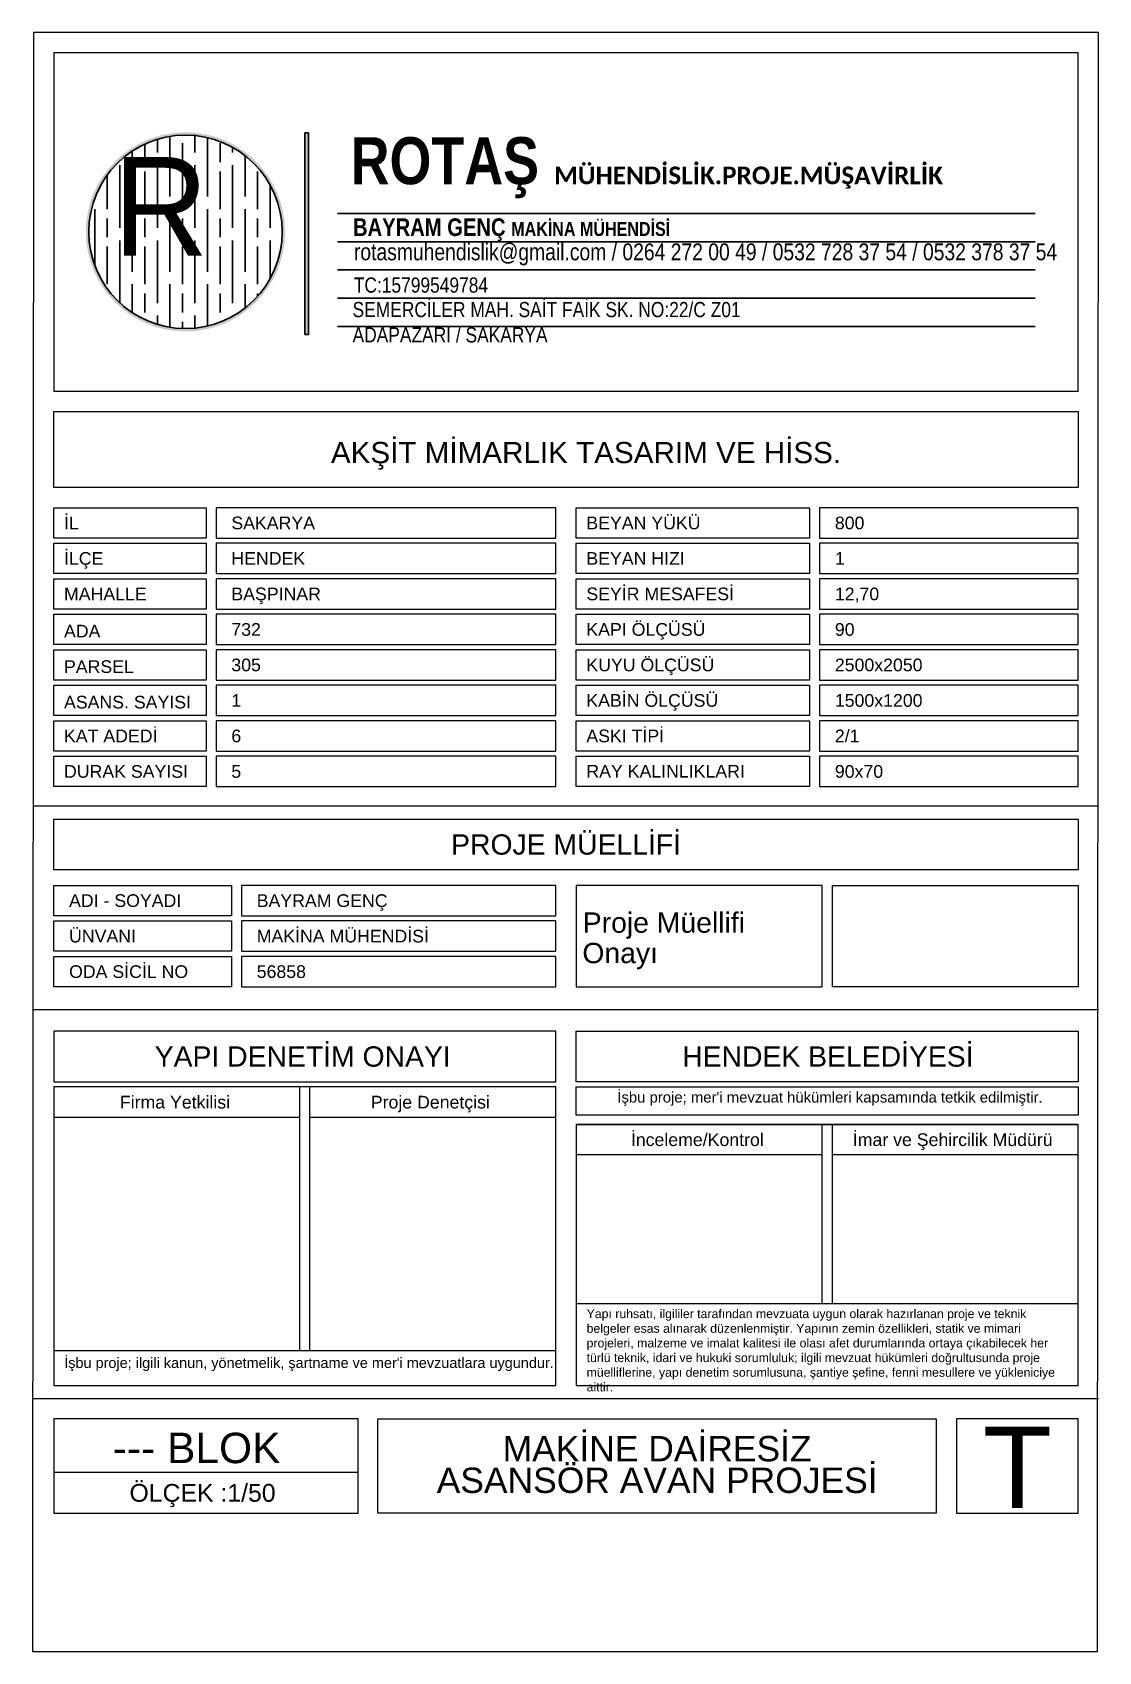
# Model space of a CAD drawing. Extents: x 273215 to 281797, y -454106 to -451256.
# Drawn here: x 273215 to 274098, y -454106 to -452764 of the extents above; entities that cross this region are included whole.
import ezdxf
from ezdxf.enums import TextEntityAlignment as Align

# ---------------------------------------------------------------- set-up
doc = ezdxf.new("R2010")
doc.units = 0
doc.header["$MEASUREMENT"] = 0
doc.layers.get('0').update_dxf_attribs({"linetype": 'CONTINUOUS'})
for name, color, linetype, lineweight in [('GOR2', 2, 'CONTINUOUS', 13), ('TEM.SU', 5, 'CONTINUOUS', 35), ('çizgi', 7, 'CONTINUOUS', 13)]:
    doc.layers.add(name, color=color, linetype=linetype, lineweight=lineweight)
doc.styles.get("Standard").update_dxf_attribs({"font": 'arial.ttf'})

msp = doc.modelspace()

# ---------------------------------------------------------------- texts
at = {"color": 254, "lineweight": -3, "true_color": 0x0000fe}
for s, height, p in [('AKŞİT MİMARLIK TASARIM VE HİSS.', 17.561, (273673.1, -453112.5)), ('--- BLOK ', 25.2, (273355.5, -453936.9)), ('ÖLÇEK :1/50 ', 14.7, (273358.4, -453974.1))]:
    msp.add_text(s, height=height, dxfattribs=at).set_placement(p, align=Align.MIDDLE_CENTER)
at = {"color": 254, "lineweight": 5, "true_color": 0x0000fe}
for s, p in [('İL', (273240.8, -453170.8)), ('SAKARYA', (273379.4, -453170.8)), ('BEYAN YÜKÜ', (273673.4, -453170.8)), ('800', (273879.2, -453170.8)), ('İLÇE', (273240.8, -453200.2)), ('HENDEK', (273379.4, -453200.2)), ('BEYAN HIZI', (273673.4, -453200.2)), ('1', (273879.2, -453200.2)), ('SEYİR MESAFESİ', (273673.4, -453229.6)), ('MAHALLE', (273240.8, -453229.6)), ('BAŞPINAR', (273379.4, -453229.6)), ('12,70', (273879.2, -453229.6)), ('ADA', (273240.8, -453260.4)), ('732', (273379.4, -453259)), ('KAPI ÖLÇÜSÜ', (273673.4, -453259)), ('90', (273879.2, -453259)), ('PARSEL', (273240.8, -453289.8)), ('305', (273379.4, -453288.4)), ('KUYU ÖLÇÜSÜ', (273673.4, -453288.4)), ('2500x2050', (273879.2, -453288.4)), ('ASANS. SAYISI', (273240.8, -453319.2)), ('1', (273379.4, -453317.8)), ('KABİN ÖLÇÜSÜ', (273673.4, -453317.8)), ('1500x1200', (273879.2, -453317.8)), ('KAT ADEDİ', (273240.8, -453347.2)), ('6', (273379.4, -453347.2)), ('ASKI TİPİ', (273673.4, -453347.2)), ('2/1', (273879.2, -453347.2)), ('DURAK SAYISI', (273240.8, -453376.6)), ('5', (273379.4, -453376.6)), ('RAY KALINLIKLARI', (273673.4, -453376.4)), ('90x70', (273879.2, -453376.6)), ('ADI - SOYADI', (273245, -453483.6)), ('BAYRAM GENÇ', (273400.4, -453483.6)), ('ÜNVANI', (273245, -453513)), ('MAKİNA MÜHENDİSİ', (273400.4, -453513)), ('ODA SİCİL NO', (273245, -453542.4)), ('56858', (273400.4, -453542.4))]:
    msp.add_text(s, height=10.5, dxfattribs=at).set_placement(p, align=Align.MIDDLE_LEFT)
for s, height, p in [('PROJE MÜELLİFİ', 16.8, (273656.6, -453437.1)), ('Proje Müellifi', 16.8, (273737.6, -453501.8)), ('Onayı', 16.8, (273701.4, -453527)), ('YAPI DENETİM ONAYI', 16.8, (273438.5, -453612.7)), ('HENDEK BELEDİYESİ', 16.8, (273873.4, -453612.7)), ('Firma Yetkilisi', 10.5, (273332.7, -453650.5)), ('Proje Denetçisi', 10.5, (273544.2, -453650.5)), ('İnceleme/Kontrol', 10.5, (273765.3, -453681.6)), ('İmar ve Şehircilik Müdürü', 10.5, (273976.8, -453681.6)), ('T', 67.2, (274030.4, -453953)), ('MAKİNE DAİRESİZ', 21, (273732, -453937.5)), ('ASANSÖR AVAN PROJESİ', 21, (273732, -453963.7))]:
    msp.add_text(s, height=height, dxfattribs=at).set_placement(p, align=Align.MIDDLE_CENTER)
at = {"true_color": 0x000000, "attachment_point": 1}
for s, insert, char_height, width in [("İşbu proje; mer'i mevzuat hükümleri kapsamında tetkik edilmiştir.", (273699, -453642), 8.82, 381.817), ('Yapı ruhsatı, ilgililer tarafından mevzuata uygun olarak hazırlanan proje ve teknik belgeler esas alınarak düzenlenmiştir. Yapının zemin özellikleri, statik ve mimari projeleri, malzeme ve imalat kalitesi ile olası afet durumlarında ortaya çıkabilecek her türlü teknik, idari ve hukuki sorumluluk; ilgili mevzuat hükümleri doğrultusunda proje müelliflerine, yapı denetim sorumlusuna, şantiye şefine, fenni mesullere ve yükleniciye aittir.', (273673.6, -453822.1), 7.2828, 399.988), ("İşbu proje; ilgili kanun, yönetmelik, şartname ve mer'i mevzuatlara uygundur. ", (273241, -453862.1), 8.568, 407.181)]:
    msp.add_mtext(s, dxfattribs=dict(at, insert=insert, char_height=char_height, width=width))
at = {"layer": 'GOR2', "color": 7, "insert": (273281.4, -452867.8), "char_height": 81.738, "attachment_point": 1}
msp.add_mtext_dynamic_manual_height_columns('{\\fMatura MT Script Capitals|b0|i0|c0|p66;R}', width=143.492, gutter_width=16.2, heights=[0], dxfattribs=at)
at = {"layer": 'çizgi', "lineweight": 35, "ltscale": 3, "attachment_point": 1}
for s, insert, char_height, width in [('\\pt540;{\\fBahnschrift Condensed|b1|i0|c162|p34;ROTAŞ \\fCalibri|b1|i0|c162|p34;\\H0.37535x;MÜHENDİSLİK.PROJE.MÜŞAVİRLİK}', (273478.2, -452851.3), 38.9229, 983.475), ('{\\fBahnschrift SemiCondensed|b1|i0|c0|p34;BAYRAM GENÇ \\H0.796x;MAK\\fBahnschrift SemiCondensed|b1|i0|c162|p34;İNA\\fBahnschrift SemiCondensed|b1|i0|c0|p34; MÜH\\fBahnschrift SemiCondensed|b1|i0|c162|p34;ENDİSİ}', (273480.1, -452918.5), 14.6096, 434.985), ('{\\fBahnschrift SemiLight Condensed|b0|i0|c162|p34;rotasmuhendislik@gmail.com / 0264 272 00 49 / 0532 728 37 54 / 0532 378 37 54}', (273480.9, -452939.3), 13.9551, 564.331), ('{\\fBahnschrift SemiLight Condensed|b0|i0|c162|p34;TC:15799549784}', (273480.8, -452967.5), 12.56, 405.598), ('{\\fBahnschrift SemiLight Condensed|b0|i0|c162|p34;SEMERCİLER MAH. SAİT FAİK SK. NO:22/C Z01  ADAPAZARI / SAKARYA}', (273479.8, -452987.8), 12.5596, 405.598)]:
    msp.add_mtext(s, dxfattribs=dict(at, insert=insert, char_height=char_height, width=width))

# ---------------------------------------------------------------- hatches: boundary and pattern name
at = {"layer": 'TEM.SU'}
h = msp.add_hatch(color=5, dxfattribs=at)
h.dxf.hatch_style = 1
edge = h.paths.add_edge_path()
edge.add_arc((273341.4, -452929.7), 82.5, 0, 360)
edge = h.paths.add_edge_path(flags=17)
edge.add_arc((273341.4, -452929.7), 80.1, 0, 360)
h = msp.add_hatch(color=5, dxfattribs=at)
h.dxf.hatch_style = 1
h.paths.add_polyline_path([(273443.2, -453014.7), (273440.3, -453014.7), (273440.3, -452847.6), (273443.2, -452847.6)])
h = msp.add_hatch(dxfattribs=at)
h.set_pattern_fill('GOST_WOOD', color=256, scale=5.189726)
h.set_pattern_definition([(90, (238796.02, -520097.01), (31.138358, -2e-15), [51.897264, -10.379453]), (90, (238806.398, -520107.388), (31.138358, -2e-15), [31.138358, -7.78459, 15.569179, -7.78459]), (90, (238816.778, -520122.958), (31.138358, -2e-15), [51.897264, -10.379453])])
edge = h.paths.add_edge_path()
edge.add_arc((273341.4, -452929.7), 80.1, 0, 360)
h = msp.add_hatch(dxfattribs=at)
h.set_pattern_fill('_USER', color=256, scale=23.353769, pattern_type=0)
h.set_pattern_definition([(0, (232021.638, -533531.792), (0, 23.353769), [])])
h.paths.add_polyline_path([(273467.3, -452899.9), (274045.2, -452899.6), (274045.2, -453015.1), (273467.3, -453015.4)])

# ---------------------------------------------------------------- linework, layer by layer
at = {"true_color": 0x000000}
for p, q in [((274097.6, -453405.4), (273215.6, -453405.4)), ((274097.6, -453574.1), (273215.6, -453574.1)), ((273648.2, -453637.9), (273232.4, -453637.9)), ((273436.1, -453856.5), (273436.1, -453637.9)), ((273444.5, -453856.5), (273444.5, -453637.9)), ((273436.1, -453663.1), (273232.4, -453663.1)), ((273648.2, -453663.1), (273444.5, -453663.1)), ((273868.7, -453817.5), (273868.7, -453669)), ((273877.1, -453817.5), (273877.1, -453669)), ((273868.7, -453694.2), (273665, -453694.2)), ((274080.8, -453694.2), (273877.1, -453694.2)), ((274080.8, -453817.5), (273665, -453817.5)), ((273648.2, -453856.5), (273232.4, -453856.5)), ((274097.6, -453896.1), (273215.6, -453896.1))]:
    msp.add_line(p, q, dxfattribs=at)
at = {"color": 254, "linetype": 'Continuous', "lineweight": -3, "true_color": 0x0000fe}
msp.add_line((273484.4, -453957.3), (273232.4, -453957.3), dxfattribs=at)
for points in [[(273214.6, -454105.6), (274096.6, -454105.6), (274097.6, -452764.5), (273215.6, -452764.5)], [(274080.8, -453061.6), (274080.8, -452781.3), (273232.4, -452781.3), (273232.4, -453061.6)], [(273232.4, -453158.2), (273358.4, -453158.2), (273358.4, -453183.4), (273232.4, -453183.4)], [(273648.2, -453158.2), (273366.8, -453158.2), (273366.8, -453183.4), (273648.2, -453183.4)], [(273665, -453158.2), (273858.2, -453158.2), (273858.2, -453183.4), (273665, -453183.4)], [(274080.8, -453158.2), (273866.6, -453158.2), (273866.6, -453183.4), (274080.8, -453183.4)], [(273232.4, -453212.8), (273232.4, -453187.6), (273358.4, -453187.6), (273358.4, -453212.8)], [(273648.2, -453187.6), (273366.8, -453187.6), (273366.8, -453212.8), (273648.2, -453212.8)], [(273665, -453212.8), (273665, -453187.6), (273858.2, -453187.6), (273858.2, -453212.8)], [(274080.8, -453187.6), (273866.6, -453187.6), (273866.6, -453212.8), (274080.8, -453212.8)], [(273232.4, -453217), (273358.4, -453217), (273358.4, -453242.2), (273232.4, -453242.2)], [(273648.2, -453217), (273366.8, -453217), (273366.8, -453242.2), (273648.2, -453242.2)], [(273665, -453217), (273858.2, -453217), (273858.2, -453242.2), (273665, -453242.2)], [(274080.8, -453217), (273866.6, -453217), (273866.6, -453242.2), (274080.8, -453242.2)], [(273232.4, -453271.6), (273232.4, -453246.4), (273358.4, -453246.4), (273358.4, -453271.6)], [(273648.2, -453246.4), (273366.8, -453246.4), (273366.8, -453271.6), (273648.2, -453271.6)], [(273665, -453271.6), (273665, -453246.4), (273858.2, -453246.4), (273858.2, -453271.6)], [(274080.8, -453246.4), (273866.6, -453246.4), (273866.6, -453271.6), (274080.8, -453271.6)], [(273232.4, -453275.8), (273358.4, -453275.8), (273358.4, -453301), (273232.4, -453301)], [(273648.2, -453275.8), (273366.8, -453275.8), (273366.8, -453301), (273648.2, -453301)], [(273665, -453275.8), (273858.2, -453275.8), (273858.2, -453301), (273665, -453301)], [(274080.8, -453275.8), (273866.6, -453275.8), (273866.6, -453301), (274080.8, -453301)], [(273232.4, -453330.4), (273232.4, -453305.2), (273358.4, -453305.2), (273358.4, -453330.4)], [(273648.2, -453305.2), (273366.8, -453305.2), (273366.8, -453330.4), (273648.2, -453330.4)], [(273665, -453330.4), (273665, -453305.2), (273858.2, -453305.2), (273858.2, -453330.4)], [(274080.8, -453305.2), (273866.6, -453305.2), (273866.6, -453330.4), (274080.8, -453330.4)], [(273232.4, -453359.8), (273232.4, -453334.6), (273358.4, -453334.6), (273358.4, -453359.8)], [(273648.2, -453334.6), (273366.8, -453334.6), (273366.8, -453359.8), (273648.2, -453359.8)], [(273665, -453359.8), (273665, -453334.6), (273858.2, -453334.6), (273858.2, -453359.8)], [(274080.8, -453334.6), (273866.6, -453334.6), (273866.6, -453359.8), (274080.8, -453359.8)], [(273232.4, -453389.2), (273232.4, -453364), (273358.4, -453364), (273358.4, -453389.2)], [(273648.2, -453364), (273366.8, -453364), (273366.8, -453389.2), (273648.2, -453389.2)], [(273665, -453389.2), (273665, -453364), (273858.2, -453364), (273858.2, -453389.2)], [(274080.8, -453364), (273866.6, -453364), (273866.6, -453389.2), (274080.8, -453389.2)], [(273232.4, -453458.1), (273232.4, -453416.1), (274080.8, -453416.1), (274080.8, -453458.1)], [(273232.4, -453471), (273379.4, -453471), (273379.4, -453496.2), (273232.4, -453496.2)], [(273648.2, -453471), (273387.8, -453471), (273387.8, -453496.2), (273648.2, -453496.2)], [(273665, -453555), (273868.7, -453555), (273868.7, -453471), (273665, -453471)], [(274080.8, -453471), (274080.8, -453555), (273877.1, -453555), (273877.1, -453471)], [(273232.4, -453525.6), (273232.4, -453500.4), (273379.4, -453500.4), (273379.4, -453525.6)], [(273648.2, -453500.4), (273387.8, -453500.4), (273387.8, -453525.6), (273648.2, -453525.6)], [(273232.4, -453555), (273232.4, -453529.8), (273379.4, -453529.8), (273379.4, -453555)], [(273648.2, -453529.8), (273387.8, -453529.8), (273387.8, -453555), (273648.2, -453555)], [(273484.4, -453912.9), (273232.4, -453912.9), (273232.4, -453990.9), (273484.4, -453990.9)], [(273963.2, -453912.9), (273963.2, -453990.9), (273500.8, -453990.9), (273500.8, -453912.9)], [(273980, -453912.9), (273980, -453990.9), (274080.8, -453990.9), (274080.8, -453912.9)]]:
    msp.add_lwpolyline(points, close=True, dxfattribs=at)
at = {"true_color": 0x000000}
for points in [[(273232.4, -453141.4), (273232.4, -453078.4), (274080.8, -453078.4), (274080.8, -453141.4)], [(273232.4, -453591.7), (273232.4, -453633.7), (273648.2, -453633.7), (273648.2, -453591.7)], [(274080.8, -453591.7), (274080.8, -453633.7), (273665, -453633.7), (273665, -453591.7)], [(273648.2, -453885.3), (273648.2, -453637.9), (273232.4, -453637.9), (273232.4, -453885.3)], [(274080.8, -453637.9), (274080.8, -453661.3), (273665, -453661.3), (273665, -453637.9)]]:
    msp.add_lwpolyline(points, close=True, dxfattribs=at)
msp.add_lwpolyline([(273665, -453669), (274080.8, -453669), (273665, -453669), (273665, -453885.3), (274080.8, -453885.3), (274080.8, -453669)], dxfattribs=at)
at = {"layer": 'TEM.SU', "color": 5}
msp.add_lwpolyline([(273443.2, -453014.7), (273440.3, -453014.7), (273440.3, -452847.6), (273443.2, -452847.6)], close=True, dxfattribs=at)
msp.add_circle((273341.4, -452929.7), 80.1, dxfattribs=at)

msp.set_redraw_order([(e.dxf.handle, doc.entitydb.next_handle()) for e in msp.query("TEXT MTEXT ATTDEF DIMENSION ARC_DIMENSION")])  # texts and dimensions are drawn at this point

doc.saveas('drawing.dxf')
